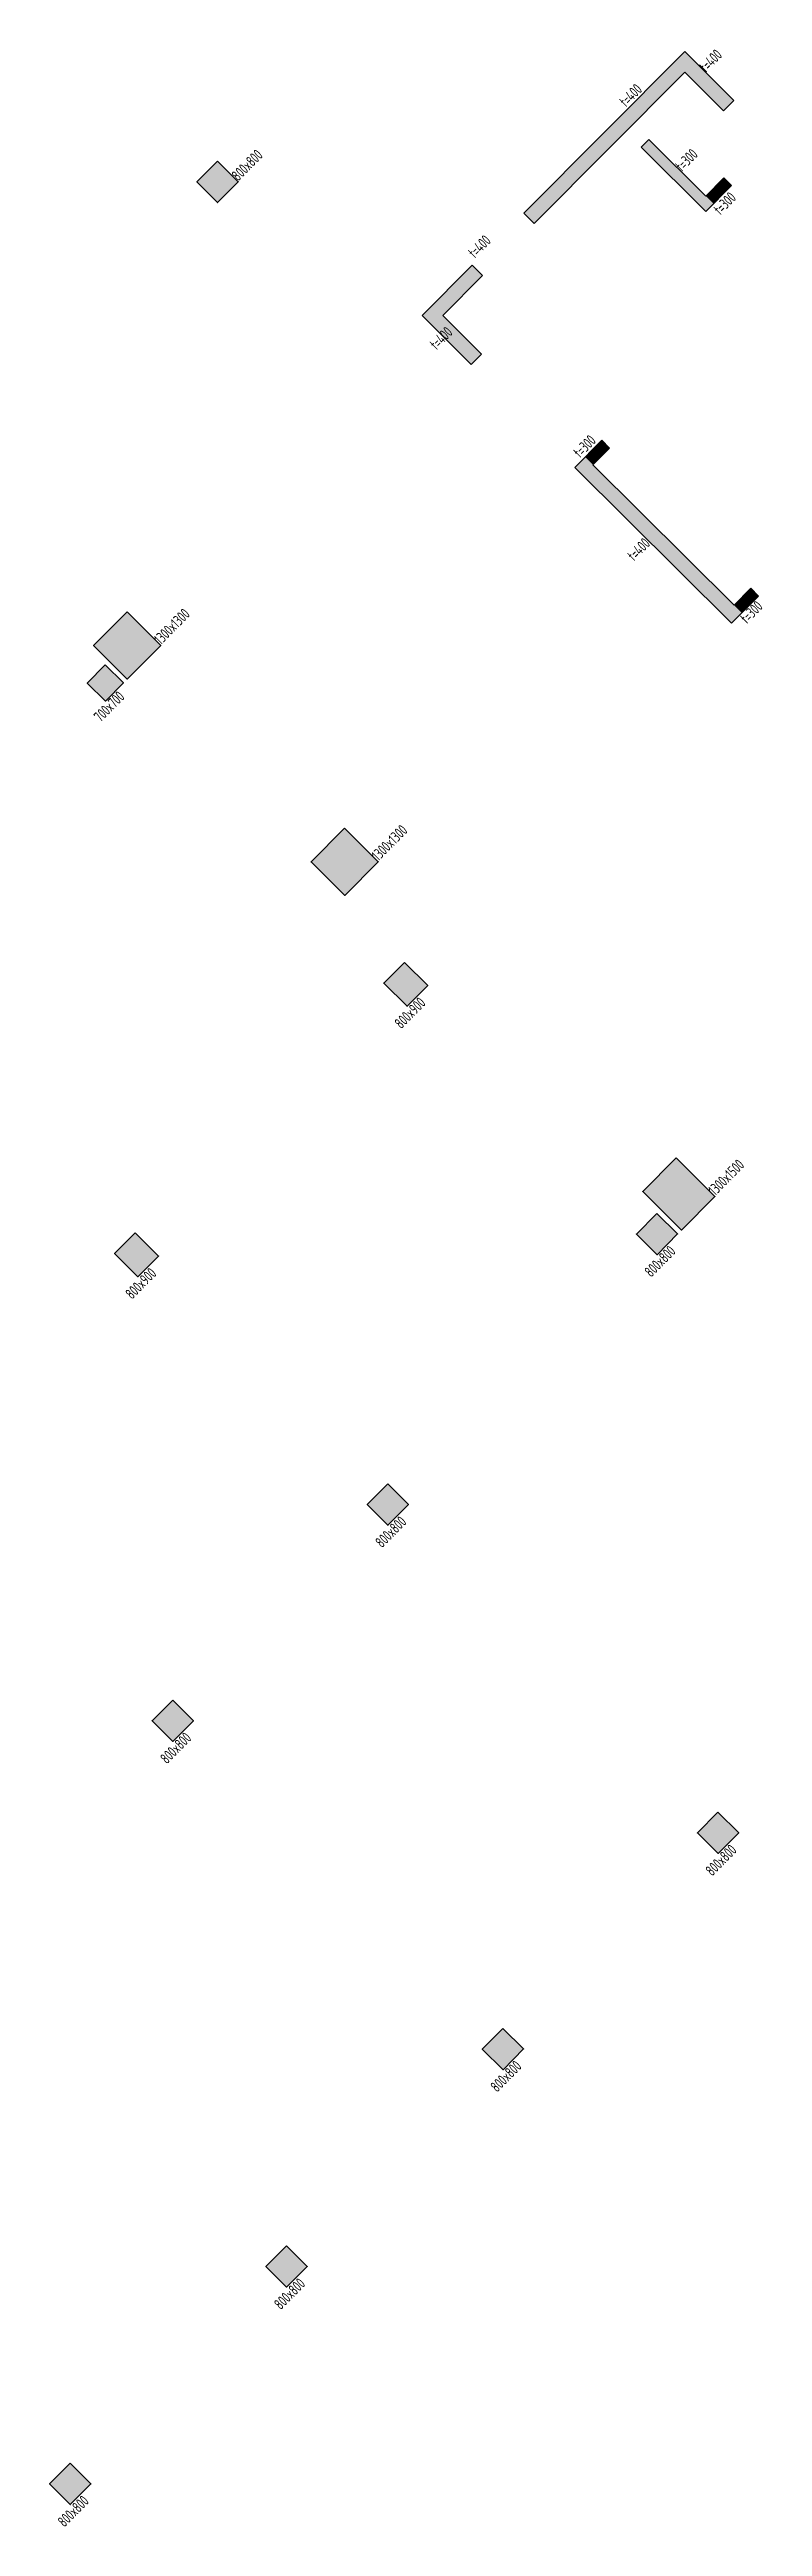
# Model space of a CAD drawing. Extents: x 517158726 to 519536726, y 3499539182 to 3501239182.
# Drawn here: x 518757950 to 518777466, y 3499903829 to 3499971668 of the extents above; entities that cross this region are included whole.
import ezdxf
from ezdxf.enums import TextEntityAlignment as Align

# ---------------------------------------------------------------- set-up
doc = ezdxf.new("R2010")
doc.units = 0
doc.header["$LTSCALE"] = 500
doc.header["$MEASUREMENT"] = 0
doc.layers.get('0').update_dxf_attribs({"linetype": 'CONTINUOUS'})
for name, color, linetype, plot in [('__覆盖_A10-1楼地上客房部分轴网（1：100）_TEN25IWP$0$C-XREF-SLCT', 7, 'CONTINUOUS', False), ('C-XREF-SLCT', 7, 'CONTINUOUS', False), ('S_POST_OTHE', 110, 'CONTINUOUS', False)]:
    doc.layers.add(name, color=color, linetype=linetype, plot=plot)
for name, color, linetype in [('S_COLU', 2, 'CONTINUOUS'), ('S_COLU_HACH', 15, 'CONTINUOUS'), ('S_WALL', 2, 'CONTINUOUS'), ('S_WALL_HACH', 30, 'CONTINUOUS')]:
    doc.layers.add(name, color=color, linetype=linetype)
doc.styles.add('__覆盖_A10-1楼地上客房部分轴网（1：100）_TEN25IWP$0$Acs', font='Tssdeng.shx', dxfattribs={"width": 0.7, "bigfont": 'Tssdchn.shx'})
doc.styles.add('Acs', font='STFANGSO.TTF', dxfattribs={"width": 0.7})
doc.styles.add('TH-STYLE3', font='tssdeng.shx', dxfattribs={"width": 0.7, "bigfont": 'tssdchn.shx'})

msp = doc.modelspace()

# ---------------------------------------------------------------- texts
at = {"layer": 'S_POST_OTHE', "style": 'TH-STYLE3', "width": 0.7}
for s, p in [('t=400', (518776153, 3499971256)), ('t=300', (518775492, 3499968536)), ('t=400', (518769824, 3499966169)), ('t=400', (518768775, 3499963658)), ('t=300', (518772703, 3499960697)), ('t=300', (518777269, 3499956155))]:
    msp.add_text(s, height=300, rotation=45.15706, dxfattribs=at).set_placement(p, align=Align.CENTER)
for s, p in [('t=400', (518773751, 3499970522)), ('t=300', (518776326, 3499967562)), ('t=400', (518773970, 3499958085))]:
    msp.add_text(s, height=300, rotation=45.15706, dxfattribs=at).set_placement(p, align=Align.TOP_CENTER)
for s, p in [('800x800', (518763116, 3499968046)), ('1300x1300', (518760994, 3499955347)), ('700x700', (518759347, 3499953228)), ('1300x1300', (518766950, 3499949424)), ('800x900', (518767577, 3499944829)), ('1300x1500', (518776167, 3499940257)), ('800x800', (518774419, 3499938024)), ('800x900', (518760208, 3499937420)), ('800x800', (518767050, 3499930615)), ('800x800', (518761162, 3499924694)), ('800x800', (518776090, 3499921624)), ('800x800', (518770202, 3499915703)), ('800x800', (518764279, 3499909747)), ('800x800', (518758356, 3499903792))]:
    msp.add_text(s, height=300, rotation=45.15706, dxfattribs=at).set_placement(p)

# ---------------------------------------------------------------- blocks, each defined once
blk = doc.blocks.new('AcsAcadShareArea')
for points in [[(0, 0), (118900, 0), (118900, 85000), (0, 85000)], [(0, 0), (6892.9, 0), (6892.9, 2699.2), (0, 2699.2)], [(6892.9, 0), (28409.4, 0), (28409.4, 2708.4), (6892.9, 2708.4)], [(0, 733), (0, 733), (0, 0), (0, 0)]]:
    blk.add_lwpolyline(points, close=True)
at = {"insert": (596.8, 1991.4), "char_height": 1000, "width": 6073.9, "attachment_point": 1, "style": 'Acs'}
blk.add_mtext('唯一编号：', dxfattribs=at)
at = {"style": 'Acs', "width": 0.8}
blk.add_attdef('唯一编号', (7537.4, 860.8), '', height=1000, dxfattribs=at)
blk = doc.blocks.new('__覆盖_A10-1楼地上客房部分轴网（1：100）_TEN25IWP$0$AcsAcadShareArea')
for points in [[(0, 0), (118900, 0), (118900, 85000), (0, 85000)], [(0, 0), (6892.9, 0), (6892.9, 2699.2), (0, 2699.2)], [(6892.9, 0), (28409.4, 0), (28409.4, 2708.4), (6892.9, 2708.4)], [(0, 733), (0, 733), (0, 0), (0, 0)]]:
    blk.add_lwpolyline(points, close=True)
at = {"insert": (596.8, 1991.4), "char_height": 1000, "width": 6073.9, "attachment_point": 1, "style": '__覆盖_A10-1楼地上客房部分轴网（1：100）_TEN25IWP$0$Acs'}
blk.add_mtext('唯一编号：', dxfattribs=at)
at = {"style": '__覆盖_A10-1楼地上客房部分轴网（1：100）_TEN25IWP$0$Acs', "width": 0.8}
blk.add_attdef('唯一编号', (7537.4, 860.8), '', height=1000, dxfattribs=at)

# ---------------------------------------------------------------- linework, layer by layer
at = {"layer": 'S_COLU', "linetype": 'ByBlock', "lineweight": 35}
for points in [[(518762548, 3499968610), (518761984, 3499968042), (518762552, 3499967478), (518763116, 3499968046)], [(518760072, 3499956264), (518759155, 3499955342), (518760077, 3499954425), (518760994, 3499955347)], [(518759475, 3499954813), (518758981, 3499954316), (518759478, 3499953823), (518759971, 3499954319)], [(518766028, 3499950340), (518765111, 3499949419), (518766033, 3499948502), (518766950, 3499949424)], [(518767665, 3499946668), (518767100, 3499946101), (518767739, 3499945466), (518768303, 3499946033)], [(518775104, 3499941314), (518774187, 3499940393), (518775251, 3499939335), (518776167, 3499940257)], [(518774578, 3499939793), (518774014, 3499939225), (518774581, 3499938661), (518775145, 3499939228)], [(518760296, 3499939258), (518759731, 3499938691), (518760370, 3499938057), (518760934, 3499938624)], [(518767209, 3499932383), (518766645, 3499931816), (518767212, 3499931252), (518767776, 3499931819)], [(518761321, 3499926463), (518760757, 3499925895), (518761324, 3499925331), (518761888, 3499925898)], [(518776249, 3499923392), (518775685, 3499922825), (518776252, 3499922261), (518776816, 3499922828)], [(518770361, 3499917472), (518769797, 3499916904), (518770364, 3499916340), (518770928, 3499916908)], [(518764438, 3499911516), (518763873, 3499910949), (518764441, 3499910384), (518765005, 3499910952)], [(518758514, 3499905560), (518757950, 3499904993), (518758517, 3499904428), (518759081, 3499904996)]]:
    msp.add_lwpolyline(points, close=True, dxfattribs=at)
at = {"layer": 'S_COLU_HACH', "ltscale": 3}
for points in [[(518761984, 3499968042), (518762552, 3499967478), (518762548, 3499968610), (518763116, 3499968046)], [(518759155, 3499955342), (518760077, 3499954425), (518760072, 3499956264), (518760994, 3499955347)], [(518758981, 3499954316), (518759478, 3499953823), (518759475, 3499954813), (518759971, 3499954319)], [(518765111, 3499949419), (518766033, 3499948502), (518766028, 3499950340), (518766950, 3499949424)], [(518767100, 3499946101), (518767739, 3499945466), (518767665, 3499946668), (518768303, 3499946033)], [(518774187, 3499940393), (518775251, 3499939335), (518775104, 3499941314), (518776167, 3499940257)], [(518774014, 3499939225), (518774581, 3499938661), (518774578, 3499939793), (518775145, 3499939228)], [(518759731, 3499938691), (518760370, 3499938057), (518760296, 3499939258), (518760934, 3499938624)], [(518766645, 3499931816), (518767212, 3499931252), (518767209, 3499932383), (518767776, 3499931819)], [(518760757, 3499925895), (518761324, 3499925331), (518761321, 3499926463), (518761888, 3499925898)], [(518775685, 3499922825), (518776252, 3499922261), (518776249, 3499923392), (518776816, 3499922828)], [(518769797, 3499916904), (518770364, 3499916340), (518770361, 3499917472), (518770928, 3499916908)], [(518763873, 3499910949), (518764441, 3499910384), (518764438, 3499911516), (518765005, 3499910952)], [(518757950, 3499904993), (518758517, 3499904428), (518758514, 3499905560), (518759081, 3499904996)]]:
    msp.add_solid(points, dxfattribs=at)
at = {"layer": 'S_WALL', "linetype": 'ByBlock'}
for points in [[(518771215, 3499966901), (518771215, 3499966901), (518775340, 3499971049), (518776404, 3499969991), (518776686, 3499970275), (518775339, 3499971615), (518770932, 3499967183), (518771215, 3499966901)], [(518774144, 3499968995), (518775917, 3499967232), (518776622, 3499967941), (518776409, 3499968153), (518775915, 3499967656), (518774356, 3499969208), (518774144, 3499968995)]]:
    msp.add_lwpolyline(points, dxfattribs=at)
for points in [[(518769805, 3499965483), (518769521, 3499965765), (518768146, 3499964382), (518769493, 3499963043), (518769775, 3499963326), (518768712, 3499964384)], [(518776619, 3499955956), (518777360, 3499956700), (518777147, 3499956912), (518776689, 3499956451), (518772824, 3499960294), (518773283, 3499960755), (518773070, 3499960966), (518772330, 3499960222)]]:
    msp.add_lwpolyline(points, close=True, dxfattribs=at)
at = {"layer": 'S_WALL_HACH', "ltscale": 3}
for points in [[(518771215, 3499966901), (518770932, 3499967183), (518775340, 3499971049), (518775057, 3499971331)], [(518776404, 3499969991), (518776686, 3499970275), (518775057, 3499971331), (518775339, 3499971615)], [(518776128, 3499967445), (518775917, 3499967232), (518774356, 3499969208), (518774144, 3499968995)], [(518776409, 3499968153), (518776622, 3499967941), (518775915, 3499967656), (518776128, 3499967445)], [(518768430, 3499964100), (518768146, 3499964382), (518769805, 3499965483), (518769521, 3499965765)], [(518769775, 3499963326), (518769493, 3499963043), (518768712, 3499964384), (518768430, 3499964100)], [(518772612, 3499960506), (518772824, 3499960294), (518773070, 3499960966), (518773283, 3499960755)], [(518772612, 3499960506), (518772330, 3499960222), (518776901, 3499956239), (518776619, 3499955956)], [(518776689, 3499956451), (518776901, 3499956239), (518777147, 3499956912), (518777360, 3499956700)]]:
    msp.add_solid(points, dxfattribs=at)

# ---------------------------------------------------------------- block references
at = {"layer": '__覆盖_A10-1楼地上客房部分轴网（1：100）_TEN25IWP$0$C-XREF-SLCT', "xscale": 20, "yscale": 20, "zscale": 20}
msp.add_blockref('__覆盖_A10-1楼地上客房部分轴网（1：100）_TEN25IWP$0$AcsAcadShareArea', (517158726, 3499539182), dxfattribs=at).add_auto_attribs({'唯一编号': '1#楼地上客房部分轴网（1：100）'})
at = {"layer": 'C-XREF-SLCT', "xscale": 20, "yscale": 20, "zscale": 20}
msp.add_blockref('AcsAcadShareArea', (517158726, 3499539182), dxfattribs=at).add_auto_attribs({'唯一编号': 'colu'})

msp.set_redraw_order([(e.dxf.handle, doc.entitydb.next_handle()) for e in msp.query("TEXT MTEXT ATTDEF DIMENSION ARC_DIMENSION")])  # texts and dimensions are drawn at this point

doc.saveas('drawing.dxf')
